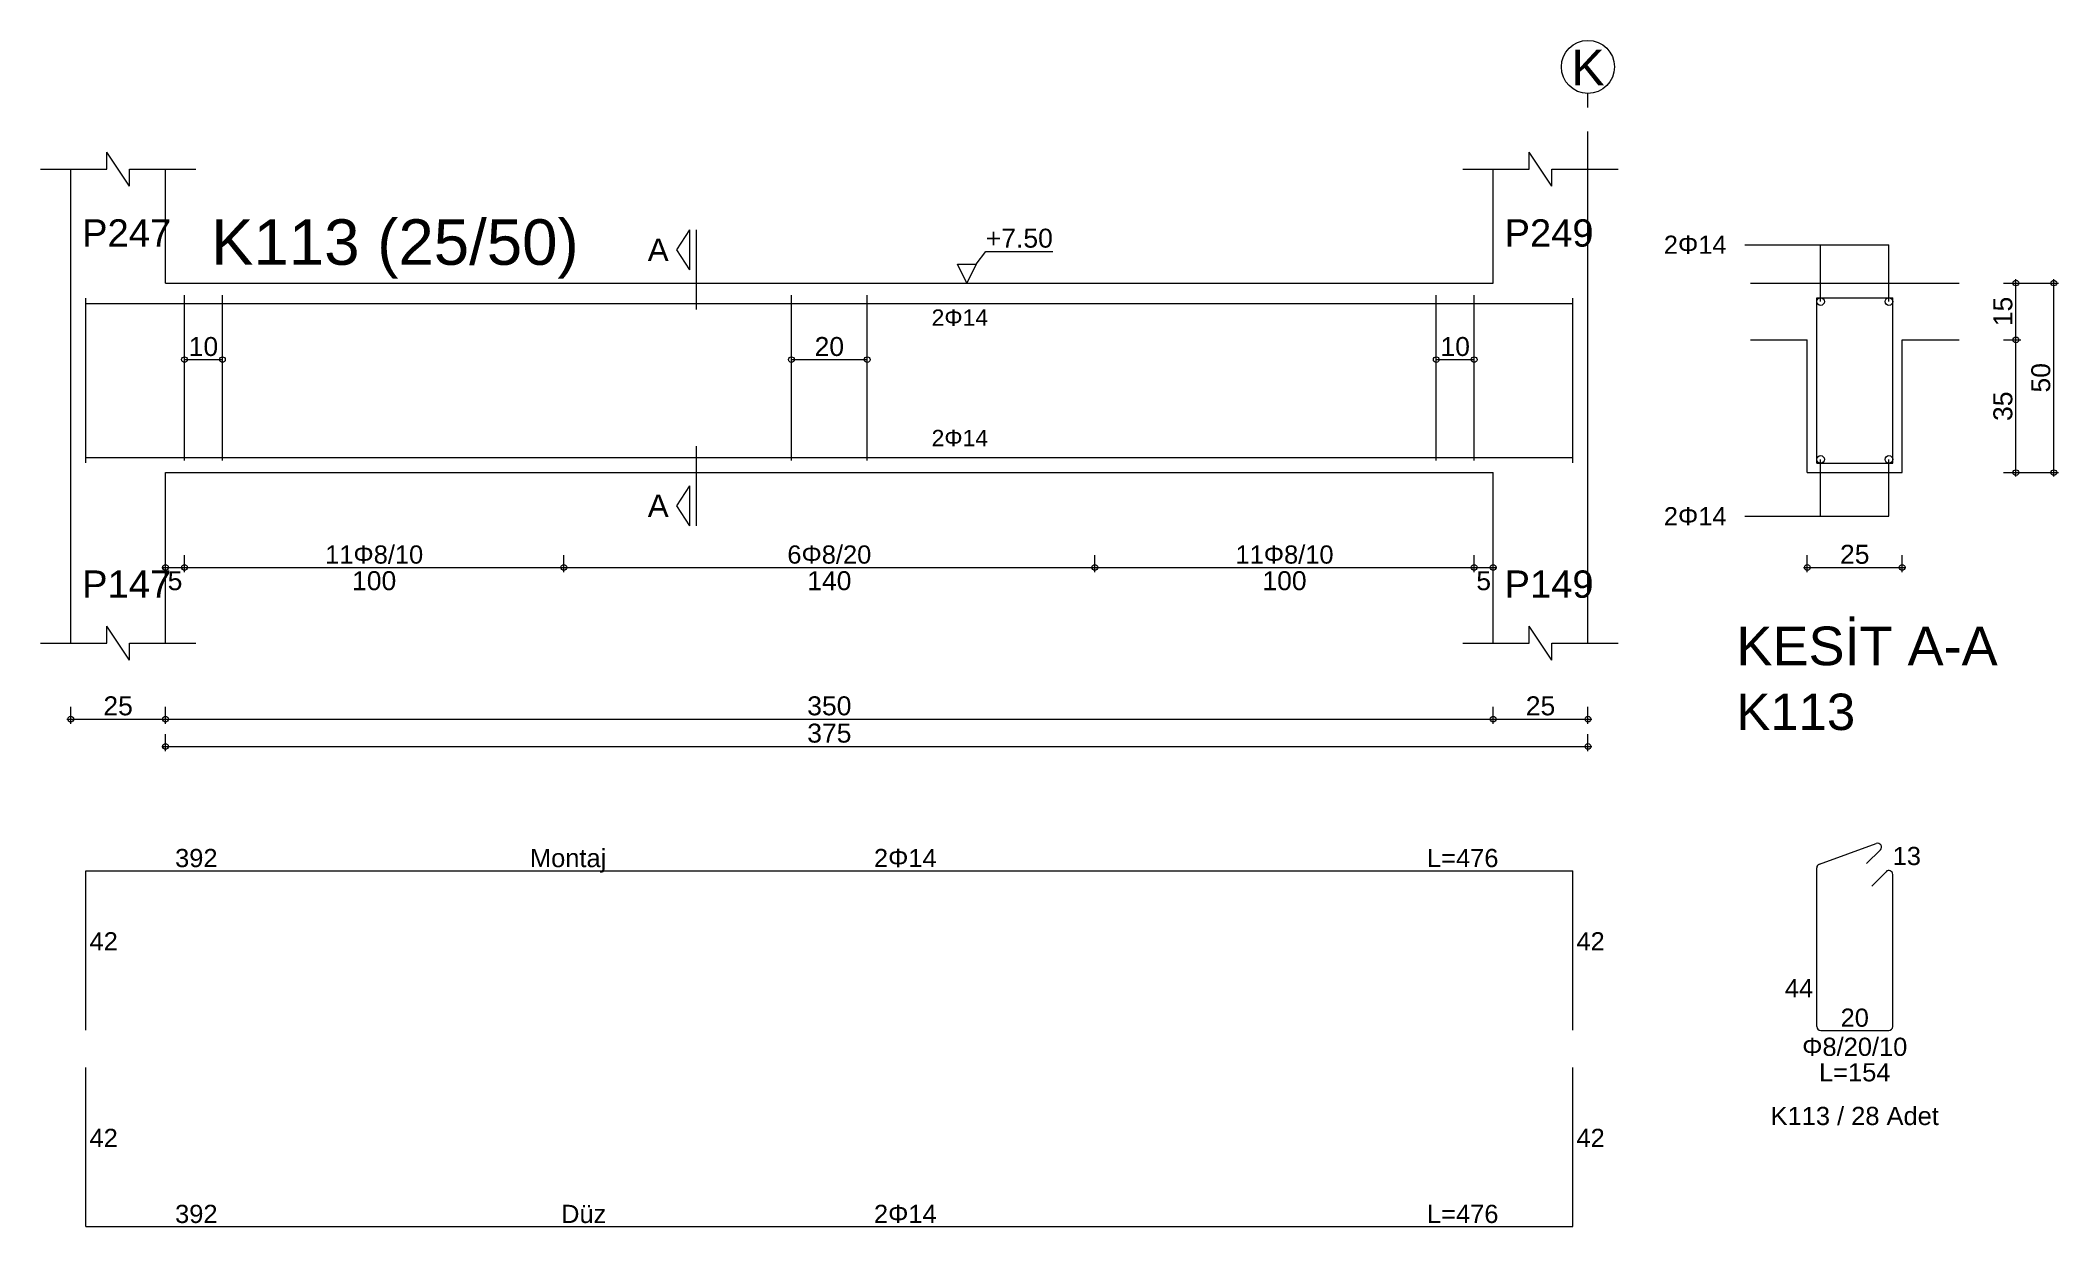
# Model space of a CAD drawing. Header units: millimetres. Extents: x 23801 to 80069, y 9628 to 14137.
# Drawn here: x 51140 to 51939, y 13594 to 14063 of the extents above; entities that cross this region are included whole.
import ezdxf

# ---------------------------------------------------------------- set-up
doc = ezdxf.new("R2010")
doc.units = ezdxf.units.MM
doc.linetypes.add('DASHDOT2', pattern=[12.7, 6.35, -3.175, 0, -3.175])
doc.linetypes.add('DASHED4', pattern=[18.75, 12.5, -6.25])
doc.layers.add('aks', color=251, linetype='DASHDOT2', lineweight=35)
for name, color, linetype in [('Donatı Topl. Uzun. Yazısı', 7, 'Continuous'), ('Donatı Uz. Yazısı', 7, 'Continuous'), ('Donatı Yazısı', 7, 'Continuous'), ('Donatı Çizgisi', 7, 'Continuous'), ('Kiriş', 7, 'Continuous'), ('Standart', 7, 'Continuous'), ('Ölçülendirme', 7, 'Continuous')]:
    doc.layers.add(name, color=color, linetype=linetype)
doc.styles.add('arial_1_18', font='arial.ttf', dxfattribs={"height": 0.2})

# ---------------------------------------------------------------- blocks, each defined once
blk = doc.blocks.new('IDE475Entity7391')
at = {"layer": 'aks', "color": 30, "linetype": 'DASHED4', "lineweight": 5}
blk.add_lwpolyline([(4873.82, 2001.7), (4873.82, 2136.7)], dxfattribs=at)
at = {"layer": 'aks', "color": 1, "linetype": 'Continuous', "lineweight": 5}
blk.add_circle((4873.82, 2143.7), 7, dxfattribs=at)
at = {"layer": 'Donatı Çizgisi', "color": 5, "linetype": 'Continuous', "lineweight": 5}
for points in [[(4477.82, 2039.3), (4477.82, 2082.7)], [(4477.82, 2081.3), (4869.82, 2081.3)], [(4503.82, 2039.9), (4503.82, 2083.5)], [(4513.82, 2039.9), (4513.82, 2083.5)], [(4663.82, 2039.9), (4663.82, 2083.5)], [(4683.82, 2039.9), (4683.82, 2083.5)], [(4833.82, 2039.9), (4833.82, 2083.5)], [(4843.82, 2039.9), (4843.82, 2083.5)], [(4869.82, 2039.3), (4869.82, 2082.7)], [(4934.15, 2039.2), (4934.15, 2082.8)], [(4934.15, 2082.8), (4954.15, 2082.8)], [(4954.15, 2039.2), (4954.15, 2082.8)], [(4477.82, 2040.7), (4869.82, 2040.7)], [(4934.15, 2039.2), (4954.15, 2039.2)], [(4934.82, 1933.44), (4949.83, 1938.91)], [(4947.26, 1933.59), (4950.9, 1937.23)], [(4477.82, 1889.7), (4477.82, 1931.7)], [(4477.82, 1931.7), (4869.82, 1931.7)], [(4869.82, 1889.7), (4869.82, 1931.7)], [(4934.15, 1890.62), (4934.15, 1932.49)], [(4948.64, 1927.68), (4952.41, 1931.46)], [(4954.15, 1890.62), (4954.15, 1930.74)], [(4935.17, 1889.6), (4953.13, 1889.6)], [(4477.82, 1837.85), (4477.82, 1879.85)], [(4869.82, 1837.85), (4869.82, 1879.85)], [(4477.82, 1837.85), (4869.82, 1837.85)]]:
    blk.add_lwpolyline(points, dxfattribs=at)
for centre in [(4935.15, 2081.8), (4953.15, 2081.8), (4935.15, 2040.2), (4953.15, 2040.2)]:
    blk.add_circle(centre, 1, dxfattribs=at)
for centre, start, end in [((4950.18, 1937.95), 315, 110), ((4935.17, 1932.49), 110, 180), ((4953.13, 1930.74), 0, 135), ((4935.17, 1890.62), 180, 270), ((4953.13, 1890.62), 270, 0)]:
    blk.add_arc(centre, 1.02, start, end, dxfattribs=at)
at = {"layer": 'Kiriş', "color": 1, "linetype": 'Continuous', "lineweight": 5}
for points in [[(4483.32, 2116.7), (4483.32, 2121.2)], [(4489.32, 2112.2), (4483.32, 2121.2)], [(4858.32, 2116.7), (4858.32, 2121.2)], [(4864.32, 2112.2), (4858.32, 2121.2)], [(4465.82, 2116.7), (4483.32, 2116.7)], [(4473.82, 1991.7), (4473.82, 2116.7)], [(4489.32, 2112.2), (4489.32, 2116.7)], [(4489.32, 2116.7), (4506.82, 2116.7)], [(4498.82, 2086.7), (4498.82, 2116.7)], [(4840.82, 2116.7), (4858.32, 2116.7)], [(4848.82, 2086.7), (4848.82, 2116.7)], [(4864.32, 2116.7), (4881.82, 2116.7)], [(4864.32, 2112.2), (4864.32, 2116.7)], [(4873.82, 1991.7), (4873.82, 2116.7)], [(4498.82, 2086.7), (4848.82, 2086.7)], [(4916.65, 2086.7), (4971.65, 2086.7)], [(4916.65, 2071.7), (4931.65, 2071.7)], [(4931.65, 2036.7), (4931.65, 2071.7)], [(4956.65, 2071.7), (4971.65, 2071.7)], [(4956.65, 2036.7), (4956.65, 2071.7)], [(4498.82, 2036.7), (4848.82, 2036.7)], [(4498.82, 1991.7), (4498.82, 2036.7)], [(4848.82, 1991.7), (4848.82, 2036.7)], [(4931.65, 2036.7), (4956.65, 2036.7)], [(4489.32, 1987.2), (4483.32, 1996.2)], [(4483.32, 1991.7), (4483.32, 1996.2)], [(4864.32, 1987.2), (4858.32, 1996.2)], [(4858.32, 1991.7), (4858.32, 1996.2)], [(4465.82, 1991.7), (4483.32, 1991.7)], [(4489.32, 1991.7), (4506.82, 1991.7)], [(4489.32, 1987.2), (4489.32, 1991.7)], [(4840.82, 1991.7), (4858.32, 1991.7)], [(4864.32, 1991.7), (4881.82, 1991.7)], [(4864.32, 1987.2), (4864.32, 1991.7)]]:
    blk.add_lwpolyline(points, dxfattribs=at)
at = {"layer": 'Ölçülendirme', "color": 1, "linetype": 'Continuous', "lineweight": 5}
for points in [[(4633.57, 2095.45), (4637.07, 2100.7)], [(4637.07, 2090.2), (4637.07, 2100.7)], [(4638.82, 2079.7), (4638.82, 2100.7)], [(4915.15, 2096.8), (4953.15, 2096.8)], [(4935.15, 2081.8), (4935.15, 2096.8)], [(4953.15, 2081.8), (4953.15, 2096.8)], [(4637.07, 2090.2), (4633.57, 2095.45)], [(4710.07, 2086.7), (4707.57, 2091.7)], [(4707.57, 2091.7), (4712.57, 2091.7)], [(4712.57, 2091.7), (4710.07, 2086.7)], [(4712.57, 2091.7), (4715.07, 2095.03)], [(4715.07, 2095.03), (4732.74, 2095.03)], [(4710.07, 2086.7), (4710.07, 2086.7)], [(4983.4, 2086.7), (4997.9, 2086.7)], [(4986.65, 2035.7), (4986.65, 2087.7)], [(4996.65, 2035.7), (4996.65, 2087.7)], [(4983.4, 2071.7), (4987.9, 2071.7)], [(4503.82, 2066.5), (4513.82, 2066.5)], [(4663.82, 2066.5), (4683.82, 2066.5)], [(4833.82, 2066.5), (4843.82, 2066.5)], [(4638.82, 2022.7), (4638.82, 2043.7)], [(4935.15, 2025.2), (4935.15, 2040.2)], [(4953.15, 2025.2), (4953.15, 2040.2)], [(4633.57, 2027.95), (4637.07, 2033.2)], [(4637.07, 2022.7), (4637.07, 2033.2)], [(4983.4, 2036.7), (4997.9, 2036.7)], [(4637.07, 2022.7), (4633.57, 2027.95)], [(4915.15, 2025.2), (4953.15, 2025.2)], [(4497.82, 2011.7), (4849.82, 2011.7)], [(4498.82, 2010.45), (4498.82, 2014.95)], [(4503.82, 2010.45), (4503.82, 2014.95)], [(4603.82, 2010.45), (4603.82, 2014.95)], [(4743.82, 2010.45), (4743.82, 2014.95)], [(4843.82, 2010.45), (4843.82, 2014.95)], [(4848.82, 2010.45), (4848.82, 2014.95)], [(4930.65, 2011.7), (4957.65, 2011.7)], [(4931.65, 2010.45), (4931.65, 2014.95)], [(4956.65, 2010.45), (4956.65, 2014.95)], [(4473.82, 1970.45), (4473.82, 1974.95)], [(4498.82, 1970.45), (4498.82, 1974.95)], [(4848.82, 1970.45), (4848.82, 1974.95)], [(4873.82, 1970.45), (4873.82, 1974.95)], [(4472.82, 1971.7), (4874.82, 1971.7)], [(4497.82, 1964.5), (4874.82, 1964.5)], [(4498.82, 1963.25), (4498.82, 1967.75)], [(4873.82, 1963.25), (4873.82, 1967.75)]]:
    blk.add_lwpolyline(points, dxfattribs=at)
for centre in [(4986.65, 2086.7), (4996.65, 2086.7), (4986.65, 2071.7), (4503.82, 2066.5), (4513.82, 2066.5), (4663.82, 2066.5), (4683.82, 2066.5), (4833.82, 2066.5), (4843.82, 2066.5), (4986.65, 2036.7), (4996.65, 2036.7), (4498.82, 2011.7), (4503.82, 2011.7), (4503.82, 2011.7), (4603.82, 2011.7), (4603.82, 2011.7), (4743.82, 2011.7), (4743.82, 2011.7), (4843.82, 2011.7), (4843.82, 2011.7), (4848.82, 2011.7), (4931.65, 2011.7), (4956.65, 2011.7), (4473.82, 1971.7), (4498.82, 1971.7), (4498.82, 1971.7), (4848.82, 1971.7), (4848.82, 1971.7), (4873.82, 1971.7), (4498.82, 1964.5), (4873.82, 1964.5)]:
    blk.add_circle(centre, 0.75, dxfattribs=at)
at = {"layer": 'aks', "color": 1, "linetype": 'Continuous', "lineweight": 5, "style": 'arial_1_18'}
blk.add_text('K', height=9.45, dxfattribs=at).set_placement((4869.42, 2138.82))
at = {"layer": 'Donatı Topl. Uzun. Yazısı', "color": 1, "linetype": 'Continuous', "lineweight": 5, "style": 'arial_1_18'}
for s, p in [('L=476', (4831.39, 1932.66)), ('L=154', (4934.74, 1876.16)), ('L=476', (4831.39, 1838.81))]:
    blk.add_text(s, height=4.8, dxfattribs=at).set_placement(p)
at = {"layer": 'Donatı Uz. Yazısı', "color": 1, "linetype": 'Continuous', "lineweight": 5, "style": 'arial_1_18'}
for s, p in [('392', (4501.34, 1932.66)), ('13', (4954.15, 1933.2)), ('42', (4478.78, 1910.7)), ('42', (4870.78, 1910.7)), ('44', (4925.73, 1898.32)), ('20', (4940.42, 1890.56)), ('42', (4478.78, 1858.85)), ('42', (4870.78, 1858.85)), ('392', (4501.34, 1838.81))]:
    blk.add_text(s, height=4.8, dxfattribs=at).set_placement(p)
at = {"layer": 'Donatı Yazısı', "color": 5, "linetype": 'Continuous', "lineweight": 5, "style": 'arial_1_18'}
for s, p in [('2Φ14', (4893.82, 2094.4)), ('2Φ14', (4893.82, 2022.8)), ('2Φ14', (4685.58, 1932.66)), ('Φ8/20/10', (4930.29, 1882.88)), ('K113 / 28 Adet', (4921.97, 1864.64)), ('2Φ14', (4685.58, 1838.81))]:
    blk.add_text(s, height=4.8, dxfattribs=at).set_placement(p)
for p in [(4700.78, 2075.42), (4700.78, 2043.66)]:
    blk.add_text('2Φ14', height=4.32, rotation=360, dxfattribs=at).set_placement(p)
at = {"layer": 'Donatı Yazısı', "color": 1, "linetype": 'Continuous', "lineweight": 5, "style": 'arial_1_18'}
for s, p in [('Montaj', (4594.89, 1932.66)), ('Düz', (4603.1, 1838.81))]:
    blk.add_text(s, height=4.8, dxfattribs=at).set_placement(p)
at = {"layer": 'Kiriş', "color": 1, "linetype": 'Continuous', "lineweight": 5, "style": 'arial_1_18'}
for s, height, p in [('P247', 7.2, (4476.82, 2096.3)), ('K113 (25/50)', 12, (4510.82, 2091.5)), ('P249', 7.2, (4851.82, 2096.3)), ('P147', 7.2, (4476.82, 2003.7)), ('P149', 7.2, (4851.82, 2003.7)), ('KESİT A-A', 10.2, (4912.95, 1985.9)), ('K113', 9.6, (4912.95, 1968.82))]:
    blk.add_text(s, height=height, dxfattribs=at).set_placement(p)
at = {"layer": 'Ölçülendirme', "color": 1, "linetype": 'Continuous', "lineweight": 5, "style": 'arial_1_18'}
for s, height, p in [('A', 5.95, (4625.93, 2092.47)), ('+7.50', 5, (4715.07, 2096.03)), ('A', 5.95, (4625.93, 2024.97)), ('25', 5, (4940.27, 2012.66)), ('5', 5, (4499.38, 2005.7)), ('100', 5, (4547.99, 2005.7)), ('140', 5, (4667.99, 2005.7)), ('100', 5, (4787.99, 2005.7)), ('5', 5, (4844.38, 2005.7)), ('25', 5, (4482.43, 1972.7)), ('350', 5, (4667.99, 1972.7)), ('25', 5, (4857.43, 1972.7)), ('375', 5, (4667.99, 1965.5))]:
    blk.add_text(s, height=height, dxfattribs=at).set_placement(p)
for s, rotation, p in [('15', 90, (4985.69, 2075.32)), ('10', 360, (4504.93, 2067.46)), ('20', 360, (4669.93, 2067.46)), ('10', 360, (4834.93, 2067.46)), ('50', 90, (4995.69, 2057.82)), ('35', 90, (4985.69, 2050.32))]:
    blk.add_text(s, height=5, rotation=rotation, dxfattribs=at).set_placement(p)
at = {"layer": 'Ölçülendirme', "color": 5, "linetype": 'Continuous', "lineweight": 5, "style": 'arial_1_18'}
for s, p in [('11Φ8/10', (4540.89, 2012.7)), ('6Φ8/20', (4662.75, 2012.7)), ('11Φ8/10', (4780.89, 2012.7))]:
    blk.add_text(s, height=4.8, dxfattribs=at).set_placement(p)

msp = doc.modelspace()

# ---------------------------------------------------------------- block references
at = {"layer": 'Standart', "xscale": 1.5, "yscale": 1.5, "zscale": 1.5}
msp.add_blockref('IDE475Entity7391', (44441.73, 10837.3), dxfattribs=at)

doc.saveas('drawing.dxf')
